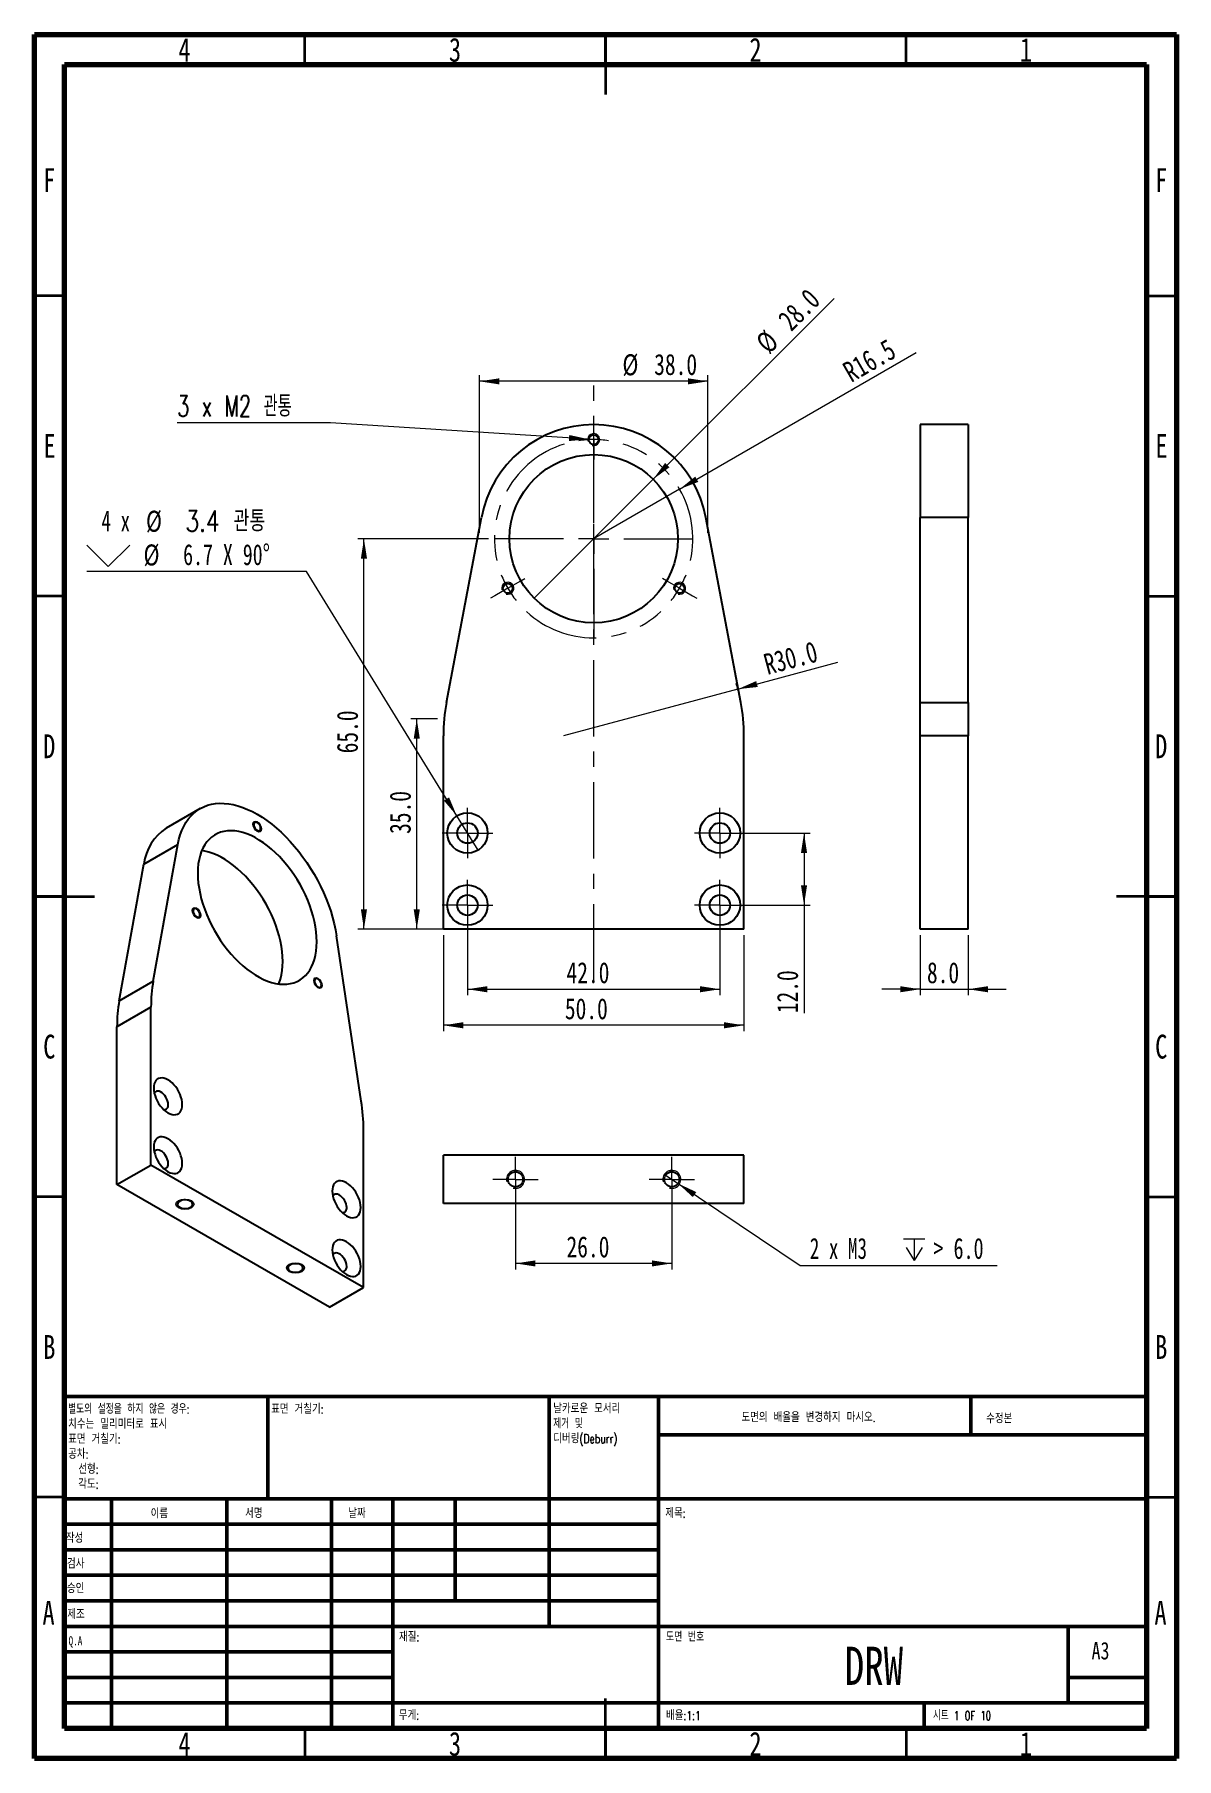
# Model space of a CAD drawing. Header units: millimetres. Extents: x 15 to 205, y 5 to 292.
import ezdxf

# ---------------------------------------------------------------- set-up
doc = ezdxf.new("R2010")
doc.units = ezdxf.units.MM
doc.linetypes.add('CENTERX2', pattern=[20.32, 12.7, -2.54, 2.54, -2.54])
doc.styles.add('SLDTEXTSTYLE0', font='TXT', dxfattribs={"width": 0.75})
doc.styles.add('SLDTEXTSTYLE1', font='TXT', dxfattribs={"width": 0.75, "bigfont": 'bigfont'})
doc.styles.add('SLDTEXTSTYLE2', font='TXT', dxfattribs={"width": 0.691176, "bigfont": 'bigfont'})
doc.styles.add('SLDTEXTSTYLE3', font='TXT', dxfattribs={"width": 0.6875, "bigfont": 'bigfont'})
doc.styles.add('SLDTEXTSTYLE4', font='TXT', dxfattribs={"width": 0.7, "bigfont": 'bigfont'})
doc.styles.add('SLDTEXTSTYLE5', font='TXT', dxfattribs={"width": 0.675, "bigfont": 'bigfont'})
doc.styles.add('SLDTEXTSTYLE6', font='TXT', dxfattribs={"width": 0.666667})
doc.styles.add('SLDTEXTSTYLE7', font='TXT', dxfattribs={"width": 0.694444})
doc.styles.add('SLDTEXTSTYLE8', font='TXT', dxfattribs={"width": 0.666667, "bigfont": 'bigfont'})
doc.styles.add('SLDTEXTSTYLE9', font='TXT', dxfattribs={"width": 0.7})
doc.dimstyles.new('SLDDIMSTYLE0', dxfattribs={"dimtxt": 3.5, "dimasz": 3.302, "dimexe": 0, "dimexo": 0.0625, "dimgap": 0.875, "dimtad": 1, "dimdec": 1, "dimrnd": 1e-09, "dimzin": 4, "dimdsep": 46, "dimtxsty": 'SLDTEXTSTYLE0', "dimsah": 1, "dimcen": 0.09, "dimadec": 0, "dimazin": 1, "dimtfac": 1, "dimtdec": 1, "dimtofl": 0, "dimtmove": 0, "dimatfit": 3, "dimfxl": 0, "dimfrac": 2, "dimtolj": 1, "dimtzin": 12, "dimarcsym": 0})
doc.dimstyles.new('SLDDIMSTYLE1', dxfattribs={"dimtxt": 3.5, "dimasz": 3.302, "dimexe": 0, "dimexo": 0.0625, "dimgap": 0.875, "dimtad": 1, "dimdec": 1, "dimrnd": 1e-09, "dimzin": 4, "dimdsep": 46, "dimtxsty": 'SLDTEXTSTYLE0', "dimblk1": 'NONE', "dimsah": 1, "dimcen": 0, "dimadec": 0, "dimazin": 1, "dimtfac": 1, "dimtdec": 1, "dimtmove": 0, "dimatfit": 3, "dimldrblk": 'NONE', "dimfxl": 0, "dimfrac": 2, "dimtolj": 1, "dimtzin": 12, "dimarcsym": 0})
doc.dimstyles.new('SLDDIMSTYLE2', dxfattribs={"dimtxt": 3.5, "dimasz": 3.302, "dimexe": 0, "dimexo": 0.0625, "dimgap": 0.875, "dimtad": 0, "dimtih": 1, "dimtoh": 1, "dimdec": 1, "dimrnd": 1e-09, "dimzin": 12, "dimdsep": 46, "dimtxsty": 'SLDTEXTSTYLE0', "dimblk1": 'NONE', "dimsah": 1, "dimcen": 0, "dimadec": 0, "dimazin": 3, "dimtfac": 1, "dimtdec": 1, "dimtmove": 0, "dimatfit": 3, "dimldrblk": 'NONE', "dimfxl": 0, "dimfrac": 2, "dimtolj": 1, "dimtzin": 12, "dimarcsym": 0})
doc.dimstyles.new('SLDDIMSTYLE3', dxfattribs={"dimtxt": 3.5, "dimasz": 3.302, "dimexe": 0, "dimexo": 0.0625, "dimgap": 0.875, "dimtad": 0, "dimtih": 1, "dimtoh": 1, "dimdec": 6, "dimrnd": 1e-09, "dimzin": 12, "dimdsep": 46, "dimtxsty": 'SLDTEXTSTYLE0', "dimblk1": 'NONE', "dimsah": 1, "dimcen": 0, "dimadec": 0, "dimazin": 3, "dimtfac": 1, "dimtdec": 1, "dimtmove": 0, "dimatfit": 3, "dimldrblk": 'NONE', "dimfxl": 0, "dimfrac": 2, "dimtolj": 1, "dimtzin": 12, "dimarcsym": 0})
doc.dimstyles.new('SLDDIMSTYLE4', dxfattribs={"dimtxt": 3.5, "dimasz": 3.302, "dimexe": 0, "dimexo": 0.0625, "dimgap": 0.875, "dimtad": 1, "dimdec": 1, "dimrnd": 1e-09, "dimzin": 12, "dimdsep": 46, "dimtxsty": 'SLDTEXTSTYLE0', "dimsah": 1, "dimcen": 0, "dimadec": 0, "dimazin": 3, "dimtfac": 1, "dimtdec": 1, "dimtofl": 0, "dimtmove": 0, "dimatfit": 3, "dimfxl": 0, "dimfrac": 2, "dimtolj": 1, "dimtzin": 12, "dimarcsym": 0})
doc.dimstyles.new('SLDDIMSTYLE5', dxfattribs={"dimtxt": 3.5, "dimasz": 3.302, "dimexe": 0, "dimexo": 0.0625, "dimgap": 0.875, "dimtad": 1, "dimdec": 1, "dimrnd": 1e-09, "dimzin": 4, "dimdsep": 46, "dimtxsty": 'SLDTEXTSTYLE0', "dimsah": 1, "dimcen": 0, "dimadec": 0, "dimazin": 1, "dimtfac": 1, "dimtdec": 1, "dimtofl": 0, "dimtmove": 0, "dimatfit": 3, "dimfxl": 0, "dimfrac": 2, "dimtolj": 1, "dimtzin": 12, "dimarcsym": 0})
doc.dimstyles.new('SLDDIMSTYLE6', dxfattribs={"dimtxt": 3.5, "dimasz": 3.302, "dimexe": 0, "dimexo": 0.0625, "dimgap": 0.875, "dimtad": 1, "dimdec": 1, "dimrnd": 1e-09, "dimzin": 4, "dimdsep": 46, "dimtxsty": 'SLDTEXTSTYLE0', "dimsah": 1, "dimcen": 0.09, "dimadec": 0, "dimazin": 1, "dimtfac": 1, "dimtdec": 1, "dimtmove": 0, "dimatfit": 0, "dimfxl": 0, "dimfrac": 2, "dimtolj": 1, "dimtzin": 12, "dimarcsym": 0})

msp = doc.modelspace()

# ---------------------------------------------------------------- texts
at = {"color": 7, "linetype": 'Continuous', "lineweight": 0}
for s, insert, char_height, attachment_point, style in [('4', (39.9600369, 291.4388928), 3.96875, 2, 'SLDTEXTSTYLE0'), ('3', (84.9600369, 291.4388928), 3.96875, 2, 'SLDTEXTSTYLE0'), ('2', (134.9600369, 291.4388928), 3.96875, 2, 'SLDTEXTSTYLE0'), ('1', (179.9600369, 291.4388928), 3.96875, 2, 'SLDTEXTSTYLE0'), ('F', (17.4577402, 269.7445102), 3.96875, 2, 'SLDTEXTSTYLE0'), ('F', (202.4577402, 269.7445102), 3.96875, 2, 'SLDTEXTSTYLE0'), ('E', (17.5078089, 225.4945102), 3.96875, 2, 'SLDTEXTSTYLE0'), ('E', (202.5078089, 225.4945102), 3.96875, 2, 'SLDTEXTSTYLE0'), ('D', (17.4526873, 175.4945102), 3.96875, 2, 'SLDTEXTSTYLE0'), ('D', (202.4526873, 175.4945102), 3.96875, 2, 'SLDTEXTSTYLE0'), ('C', (17.4586589, 125.4945102), 3.96875, 2, 'SLDTEXTSTYLE0'), ('C', (202.4586589, 125.4945102), 3.96875, 2, 'SLDTEXTSTYLE0'), ('B', (17.4706018, 75.4945102), 3.96875, 2, 'SLDTEXTSTYLE0'), ('B', (202.4706018, 75.4945102), 3.96875, 2, 'SLDTEXTSTYLE0'), ('표면 거칠기:', (54.3712922, 63.919272), 1.5, 1, 'SLDTEXTSTYLE1'), ('도면의 배율을 변경하지 마시오.', (132.6146405, 62.5329936), 1.5, 1, 'SLDTEXTSTYLE1'), ('수정본', (173.3275817, 62.3349087), 1.5, 1, 'SLDTEXTSTYLE1'), ('이름', (34.3222392, 46.5014826), 1.5, 1, 'SLDTEXTSTYLE1'), ('서명', (50.0335876, 46.5617564), 1.5, 1, 'SLDTEXTSTYLE1'), ('날짜', (67.214702, 46.5761792), 1.5, 1, 'SLDTEXTSTYLE1'), ('제목:', (119.9561869, 46.5761792), 1.5, 1, 'SLDTEXTSTYLE1'), ('작성', (20.2121492, 42.4297149), 1.5, 1, 'SLDTEXTSTYLE1'), ('검사', (20.4104689, 38.1544072), 1.5, 1, 'SLDTEXTSTYLE1'), ('승인', (20.4017224, 34.064296), 1.5, 1, 'SLDTEXTSTYLE1'), ('A', (17.3396881, 31.2445102), 3.96875, 2, 'SLDTEXTSTYLE0'), ('제조', (20.4551865, 29.7337047), 1.5, 1, 'SLDTEXTSTYLE1'), ('A', (202.3396881, 31.2445102), 3.96875, 2, 'SLDTEXTSTYLE0'), ('재질:', (75.6458623, 25.9860563), 1.5, 1, 'SLDTEXTSTYLE1'), ('도면 번호', (120.0739661, 25.9860563), 1.5, 1, 'SLDTEXTSTYLE4'), ('Q.A', (20.6690429, 25.3496492), 1.5, 1, 'SLDTEXTSTYLE0'), ('DRW', (154.662498, 23.606911), 6.35, 2, 'SLDTEXTSTYLE0'), ('A3', (190.8711564, 24.4063886), 2.91041667, 1, 'SLDTEXTSTYLE0'), ('무게:', (75.6178111, 12.9493119), 1.4986, 1, 'SLDTEXTSTYLE1'), ('배율:1:1', (120.0739661, 12.9000873), 1.5, 1, 'SLDTEXTSTYLE1'), ('시트 1 OF 10', (164.4782944, 12.9000873), 1.5, 1, 'SLDTEXTSTYLE5'), ('4', (39.9600369, 9.4388928), 3.96875, 2, 'SLDTEXTSTYLE0'), ('3', (84.9600369, 9.4388928), 3.96875, 2, 'SLDTEXTSTYLE0'), ('2', (134.9600369, 9.4388928), 3.96875, 2, 'SLDTEXTSTYLE0'), ('1', (179.9600369, 9.4388928), 3.96875, 2, 'SLDTEXTSTYLE0')]:
    msp.add_mtext(s, dxfattribs=dict(at, insert=insert, char_height=char_height, attachment_point=attachment_point, style=style))

# ---------------------------------------------------------------- blocks, each defined once
blk = doc.blocks.new('SW_NOTE_0')
at = {"color": 0, "linetype": 'Continuous', "lineweight": 0, "char_height": 1.5, "attachment_point": 1}
for s, insert, style in [('별도의 설정을 하지 않은 경우:', (0, 1.93), 'SLDTEXTSTYLE2'), ('치수는 밀리미터로 표시', (0, -0.57), 'SLDTEXTSTYLE1'), ('표면 거칠기:', (0, -3.07), 'SLDTEXTSTYLE1'), ('공차:', (0, -5.57), 'SLDTEXTSTYLE1'), ('선형:', (1.69, -8.07), 'SLDTEXTSTYLE1'), ('각도:', (1.69, -10.57), 'SLDTEXTSTYLE1')]:
    blk.add_mtext(s, dxfattribs=dict(at, insert=insert, style=style))
blk = doc.blocks.new('SW_NOTE_0_1')
at = {"color": 0, "linetype": 'Continuous', "lineweight": 0, "char_height": 1.5, "attachment_point": 1}
for s, insert, style in [('날카로운 모서리', (0, 1.93), 'SLDTEXTSTYLE1'), ('제거 및', (0, -0.57), 'SLDTEXTSTYLE3'), ('디버링(Deburr)', (0, -3.07), 'SLDTEXTSTYLE1')]:
    blk.add_mtext(s, dxfattribs=dict(at, insert=insert, style=style))
blk = doc.blocks.new('_D')
at = {"color": 7, "linetype": 'Continuous', "lineweight": 0}
for p, q in [((90.53, 208.06), (68.81, 208.06)), ((69.81, 143.06), (69.81, 208.06)), ((107.03, 143.06), (68.81, 143.06))]:
    blk.add_line(p, q, dxfattribs=at)
at = {"color": 7, "linetype": 'Continuous', "lineweight": 18}
for points in [[(69.81, 208.06), (69.3, 204.76), (70.32, 204.76)], [(69.81, 143.06), (70.32, 146.36), (69.3, 146.36)]]:
    blk.add_solid(points, dxfattribs=at)
at = {"color": 7, "linetype": 'Continuous', "lineweight": 18, "insert": (65.3, 172.33), "char_height": 3.5, "attachment_point": 1, "rotation": 90, "style": 'SLDTEXTSTYLE0'}
blk.add_mtext('65.0', dxfattribs=at)
blk = doc.blocks.new('_D_1')
at = {"color": 7, "linetype": 'Continuous', "lineweight": 0}
for p, q in [((83.03, 142.06), (83.03, 126.06)), ((133.03, 142.06), (133.03, 126.06)), ((133.03, 127.06), (83.03, 127.06))]:
    blk.add_line(p, q, dxfattribs=at)
at = {"color": 7, "linetype": 'Continuous', "lineweight": 18}
for points in [[(83.03, 127.06), (86.33, 126.55), (86.33, 127.57)], [(133.03, 127.06), (129.73, 127.57), (129.73, 126.55)]]:
    blk.add_solid(points, dxfattribs=at)
at = {"color": 7, "linetype": 'Continuous', "lineweight": 18, "insert": (103.24, 131.57), "char_height": 3.5, "attachment_point": 1, "style": 'SLDTEXTSTYLE0'}
blk.add_mtext('50.0', dxfattribs=at)
blk = doc.blocks.new('_D_2')
at = {"color": 7, "linetype": 'Continuous', "lineweight": 0}
for p, q in [((82.03, 178.06), (77.6, 178.06)), ((78.6, 143.06), (78.6, 178.06)), ((82.03, 143.06), (77.6, 143.06))]:
    blk.add_line(p, q, dxfattribs=at)
at = {"color": 7, "linetype": 'Continuous', "lineweight": 18}
for points in [[(78.6, 178.06), (78.09, 174.76), (79.11, 174.76)], [(78.6, 143.06), (79.11, 146.36), (78.09, 146.36)]]:
    blk.add_solid(points, dxfattribs=at)
at = {"color": 7, "linetype": 'Continuous', "lineweight": 18, "insert": (74.09, 158.92), "char_height": 3.5, "attachment_point": 1, "rotation": 90, "style": 'SLDTEXTSTYLE0'}
blk.add_mtext('35.0', dxfattribs=at)
blk = doc.blocks.new('_D_3')
at = {"color": 7, "linetype": 'Continuous', "lineweight": 0}
for p, q in [((89.03, 209.06), (89.03, 235.26)), ((127.03, 234.26), (89.03, 234.26)), ((127.03, 209.06), (127.03, 235.26))]:
    blk.add_line(p, q, dxfattribs=at)
at = {"color": 7, "linetype": 'Continuous', "lineweight": 18}
for points in [[(89.03, 234.26), (92.33, 233.75), (92.33, 234.76)], [(127.03, 234.26), (123.73, 234.76), (123.73, 233.75)]]:
    blk.add_solid(points, dxfattribs=at)
at = {"color": 7, "linetype": 'Continuous', "lineweight": 18, "char_height": 3.5, "attachment_point": 1, "style": 'SLDTEXTSTYLE0'}
for s, insert in [('%%c', (112.82, 238.77)), ('38.0', (118.1, 238.82))]:
    blk.add_mtext(s, dxfattribs=dict(at, insert=insert))
blk = doc.blocks.new('_D_4')
at = {"color": 7, "linetype": 'Continuous', "lineweight": 0}
for q in [(148.04, 248.07), (98.13, 198.16)]:
    blk.add_line((117.93, 217.96), q, dxfattribs=at)
at = {"color": 7, "linetype": 'Continuous', "lineweight": 18}
blk.add_solid([(117.93, 217.96), (120.63, 219.94), (119.91, 220.66)], dxfattribs=at)
at = {"color": 7, "linetype": 'Continuous', "lineweight": 18, "char_height": 3.5, "attachment_point": 1, "rotation": 45, "style": 'SLDTEXTSTYLE0'}
for s, insert in [('28.0', (138.42, 244.9)), ('%%c', (134.72, 241.13))]:
    blk.add_mtext(s, dxfattribs=dict(at, insert=insert))
blk = doc.blocks.new('_None')
blk = doc.blocks.new('_D_5')
at = {"color": 7, "linetype": 'Continuous', "lineweight": 0}
for p, q in [((87.03, 146.06), (87.03, 132.06)), ((129.03, 146.06), (129.03, 132.06)), ((87.03, 133.06), (129.03, 133.06))]:
    blk.add_line(p, q, dxfattribs=at)
at = {"color": 7, "linetype": 'Continuous', "lineweight": 18}
for points in [[(87.03, 133.06), (90.33, 132.55), (90.33, 133.57)], [(129.03, 133.06), (125.73, 133.57), (125.73, 132.55)]]:
    blk.add_solid(points, dxfattribs=at)
at = {"color": 7, "linetype": 'Continuous', "lineweight": 18, "insert": (103.51, 137.57), "char_height": 3.5, "attachment_point": 1, "style": 'SLDTEXTSTYLE0'}
blk.add_mtext('42.0', dxfattribs=at)
blk = doc.blocks.new('_D_6')
at = {"color": 7, "linetype": 'Continuous', "lineweight": 0}
for p, q in [((130.03, 159.06), (144.03, 159.06)), ((143.03, 159.06), (143.03, 147.06)), ((130.03, 147.06), (144.03, 147.06)), ((143.03, 147.06), (143.03, 129.07))]:
    blk.add_line(p, q, dxfattribs=at)
at = {"color": 7, "linetype": 'Continuous', "lineweight": 18}
for points in [[(143.03, 159.06), (142.52, 155.76), (143.54, 155.76)], [(143.03, 147.06), (143.54, 150.36), (142.52, 150.36)]]:
    blk.add_solid(points, dxfattribs=at)
at = {"color": 7, "linetype": 'Continuous', "lineweight": 18, "insert": (138.52, 129.07), "char_height": 3.5, "attachment_point": 1, "rotation": 90, "style": 'SLDTEXTSTYLE0'}
blk.add_mtext('12.0', dxfattribs=at)
blk = doc.blocks.new('SW_SYMBOL_HOLE_SINK')
at = {"color": 0, "linetype": 'Continuous', "lineweight": 18}
for p, q in [((0, 875), (800, 75)), ((800, 75), (1600, 875))]:
    blk.add_line(p, q, dxfattribs=at)
blk = doc.blocks.new('_D_7')
at = {"color": 7, "linetype": 'Continuous', "lineweight": 0}
for p, q in [((60.23, 202.59), (23.69, 202.59)), ((85.27, 161.92), (60.23, 202.59)), ((88.79, 156.2), (85.27, 161.92))]:
    blk.add_line(p, q, dxfattribs=at)
at = {"color": 7, "linetype": 'Continuous', "lineweight": 18}
blk.add_solid([(85.27, 161.92), (83.97, 165), (83.11, 164.47)], dxfattribs=at)
at = {"color": 7, "linetype": 'Continuous', "lineweight": 18, "xscale": 0.004470703125, "yscale": 0.004470703125, "zscale": 0.004470703125}
blk.add_blockref('SW_SYMBOL_HOLE_SINK', (23.69, 203.08), dxfattribs=at)
at = {"color": 7, "linetype": 'Continuous', "lineweight": 18, "char_height": 3.5, "attachment_point": 1}
for s, insert, style in [('4 x', (26.14, 212.77), 'SLDTEXTSTYLE6'), ('%%c', (33.55, 212.72), 'SLDTEXTSTYLE0'), ('3.4 관통', (40.14, 212.77), 'SLDTEXTSTYLE1'), ('%%c', (33.14, 207.11), 'SLDTEXTSTYLE0'), ('6.7 X 90°', (39.73, 207.16), 'SLDTEXTSTYLE7')]:
    blk.add_mtext(s, dxfattribs=dict(at, insert=insert, style=style))
blk = doc.blocks.new('_D_8')
at = {"color": 7, "linetype": 'Continuous', "lineweight": 0}
for p, q in [((64.25, 227.37), (38.76, 227.37)), ((107.23, 224.61), (64.25, 227.37)), ((108.83, 224.51), (107.23, 224.61))]:
    blk.add_line(p, q, dxfattribs=at)
at = {"color": 7, "linetype": 'Continuous', "lineweight": 18}
blk.add_solid([(107.23, 224.61), (103.97, 225.33), (103.91, 224.32)], dxfattribs=at)
at = {"color": 7, "linetype": 'Continuous', "lineweight": 18, "insert": (38.76, 231.88), "char_height": 3.5, "attachment_point": 1, "style": 'SLDTEXTSTYLE8'}
blk.add_mtext('3 x M2 관통', dxfattribs=at)
blk = doc.blocks.new('_D_9')
at = {"color": 7, "linetype": 'Continuous', "lineweight": 0}
for q in [(161.7, 239.05), (108.03, 208.06)]:
    blk.add_line((122.32, 216.31), q, dxfattribs=at)
at = {"color": 7, "linetype": 'Continuous', "lineweight": 18}
blk.add_solid([(122.32, 216.31), (125.44, 217.52), (124.93, 218.4)], dxfattribs=at)
at = {"color": 7, "linetype": 'Continuous', "lineweight": 18, "insert": (149.15, 237.01), "char_height": 3.5, "attachment_point": 1, "rotation": 30, "style": 'SLDTEXTSTYLE0'}
blk.add_mtext('R16.5', dxfattribs=at)
blk = doc.blocks.new('_D_10')
at = {"color": 7, "linetype": 'Continuous', "lineweight": 0}
for q in [(148.68, 187.49), (103.03, 175.25)]:
    blk.add_line((132.01, 183.02), q, dxfattribs=at)
at = {"color": 7, "linetype": 'Continuous', "lineweight": 18}
blk.add_arc((103.03, 175.25), 30, 12.6013, 16.9092, dxfattribs=at)
blk.add_solid([(132.01, 183.02), (135.33, 183.38), (135.07, 184.36)], dxfattribs=at)
at = {"color": 7, "linetype": 'Continuous', "lineweight": 18, "insert": (136.04, 188.76), "char_height": 3.5, "attachment_point": 1, "rotation": 15, "style": 'SLDTEXTSTYLE0'}
blk.add_mtext('R30.0', dxfattribs=at)
blk = doc.blocks.new('SW_CENTERMARKSYMBOL_0')
at = {"color": 0, "linetype": 'Continuous', "lineweight": 18}
for p, q in [((-14.29, 27.25), (-14.29, 28.05)), ((-14.29, 24.75), (-14.29, 27.25)), ((-14.29, 24.75), (-14.29, 22.25)), ((-14.29, 22.25), (-14.29, 21.45)), ((-14.29, 13.25), (-14.29, 19)), ((-14.29, 8.25), (-14.29, 10.75)), ((-19.29, 8.25), (-25.04, 8.25)), ((-14.29, 8.25), (-16.79, 8.25)), ((-14.29, 8.25), (-14.29, 5.75)), ((-14.29, 8.25), (-11.79, 8.25)), ((-9.29, 8.25), (-3.54, 8.25)), ((-14.29, 3.25), (-14.29, -2.5)), ((-28.58, 0), (-26.41, 1.25)), ((-26.41, 1.25), (-25.72, 1.65)), ((-2.17, 1.25), (-2.86, 1.65)), ((0, 0), (-2.17, 1.25)), ((0, 0), (2.17, -1.25)), ((-30.74, -1.25), (-31.44, -1.65)), ((-28.58, 0), (-30.74, -1.25)), ((2.17, -1.25), (2.86, -1.65))]:
    blk.add_line(p, q, dxfattribs=at)
at = {"color": 0, "linetype": 'CENTERX2', "lineweight": 0}
for start, end in [(107.3624, 192.6376), (347.3624, 72.6376), (227.3624, 312.6376)]:
    blk.add_arc((-14.29, 8.25), 16.5, start, end, dxfattribs=at)
at = {"color": 0, "linetype": 'Continuous', "lineweight": 0}
for start, end in [(90, 98.6812), (81.3188, 90), (201.3188, 210), (321.3188, 330), (330, 338.6812), (210, 218.6812)]:
    blk.add_arc((-14.29, 8.25), 16.5, start, end, dxfattribs=at)
blk = doc.blocks.new('SW_CENTERMARKSYMBOL_1')
at = {"color": 0, "linetype": 'Continuous', "lineweight": 18}
for p, q in [((0, 5), (0, 16.5)), ((-5, 0), (-16.5, 0)), ((0, 0), (-2.5, 0)), ((0, 0), (0, 2.5)), ((0, 0), (0, -2.5)), ((0, 0), (2.5, 0)), ((5, 0), (16.5, 0)), ((0, -5), (0, -16.5))]:
    blk.add_line(p, q, dxfattribs=at)
blk = doc.blocks.new('SW_CENTERMARKSYMBOL_2')
at = {"color": 0, "linetype": 'Continuous', "lineweight": 18}
for p, q in [((0, 2.5), (0, 4.2)), ((-2.5, 0), (-4.2, 0)), ((0, 0), (-2.5, 0)), ((0, 0), (0, 2.5)), ((0, 0), (0, -2.5)), ((0, 0), (2.5, 0)), ((2.5, 0), (4.2, 0)), ((0, -2.5), (0, -4.2))]:
    blk.add_line(p, q, dxfattribs=at)
blk = doc.blocks.new('SW_CENTERMARKSYMBOL_3')
at = {"color": 0, "linetype": 'Continuous', "lineweight": 18}
for p, q in [((0, 2.5), (0, 4.2)), ((-2.5, 0), (-4.2, 0)), ((0, 0), (-2.5, 0)), ((0, 0), (0, 2.5)), ((0, 0), (0, -2.5)), ((0, 0), (2.5, 0)), ((2.5, 0), (4.2, 0)), ((0, -2.5), (0, -4.2))]:
    blk.add_line(p, q, dxfattribs=at)
blk = doc.blocks.new('SW_CENTERMARKSYMBOL_4')
at = {"color": 0, "linetype": 'Continuous', "lineweight": 18}
for p, q in [((0, 2.5), (0, 4.2)), ((-2.5, 0), (-4.2, 0)), ((0, 0), (-2.5, 0)), ((0, 0), (0, 2.5)), ((0, 0), (0, -2.5)), ((0, 0), (2.5, 0)), ((2.5, 0), (4.2, 0)), ((0, -2.5), (0, -4.2))]:
    blk.add_line(p, q, dxfattribs=at)
blk = doc.blocks.new('SW_CENTERMARKSYMBOL_5')
at = {"color": 0, "linetype": 'Continuous', "lineweight": 18}
for p, q in [((0, 2.5), (0, 4.2)), ((-2.5, 0), (-4.2, 0)), ((0, 0), (-2.5, 0)), ((0, 0), (0, 2.5)), ((0, 0), (0, -2.5)), ((0, 0), (2.5, 0)), ((2.5, 0), (4.2, 0)), ((0, -2.5), (0, -4.2))]:
    blk.add_line(p, q, dxfattribs=at)
blk = doc.blocks.new('_D_11')
at = {"color": 7, "linetype": 'Continuous', "lineweight": 0}
for p, q in [((162.33, 142.06), (162.33, 132.06)), ((170.33, 142.06), (170.33, 132.06)), ((162.33, 133.06), (155.98, 133.06)), ((162.33, 133.06), (170.33, 133.06)), ((170.33, 133.06), (176.68, 133.06))]:
    blk.add_line(p, q, dxfattribs=at)
at = {"color": 7, "linetype": 'Continuous', "lineweight": 18}
for points in [[(162.33, 133.06), (159.03, 133.57), (159.03, 132.55)], [(170.33, 133.06), (173.63, 132.55), (173.63, 133.57)]]:
    blk.add_solid(points, dxfattribs=at)
at = {"color": 7, "linetype": 'Continuous', "lineweight": 18, "insert": (163.48, 137.57), "char_height": 3.5, "attachment_point": 1, "style": 'SLDTEXTSTYLE0'}
blk.add_mtext('8.0', dxfattribs=at)
blk = doc.blocks.new('_D_12')
at = {"color": 7, "linetype": 'Continuous', "lineweight": 0}
for p, q in [((95.03, 100.42), (95.03, 86.42)), ((121.03, 100.42), (121.03, 86.42)), ((121.03, 87.42), (95.03, 87.42))]:
    blk.add_line(p, q, dxfattribs=at)
at = {"color": 7, "linetype": 'Continuous', "lineweight": 18}
for points in [[(95.03, 87.42), (98.33, 86.91), (98.33, 87.92)], [(121.03, 87.42), (117.73, 87.92), (117.73, 86.91)]]:
    blk.add_solid(points, dxfattribs=at)
at = {"color": 7, "linetype": 'Continuous', "lineweight": 18, "insert": (103.51, 91.93), "char_height": 3.5, "attachment_point": 1, "style": 'SLDTEXTSTYLE0'}
blk.add_mtext('26.0', dxfattribs=at)
blk = doc.blocks.new('SW_SYMBOL_HOLE_DEPTH')
at = {"color": 0, "linetype": 'Continuous', "lineweight": 18}
for p, q in [((0, 875), (800, 875)), ((400, 875), (400, 75)), ((100, 555), (400, 75)), ((700, 555), (400, 75))]:
    blk.add_line(p, q, dxfattribs=at)
blk = doc.blocks.new('_D_13')
at = {"color": 7, "linetype": 'Continuous', "lineweight": 0}
for p, q in [((119.99, 102.11), (122.07, 100.72)), ((122.07, 100.72), (142.4, 87.1)), ((142.4, 87.1), (175.16, 87.1))]:
    blk.add_line(p, q, dxfattribs=at)
at = {"color": 7, "linetype": 'Continuous', "lineweight": 18}
blk.add_solid([(122.07, 100.72), (124.53, 98.46), (125.1, 99.3)], dxfattribs=at)
at = {"color": 7, "linetype": 'Continuous', "lineweight": 18, "xscale": 0.004470703125, "yscale": 0.004470703125, "zscale": 0.004470703125}
blk.add_blockref('SW_SYMBOL_HOLE_DEPTH', (159.57, 87.59), dxfattribs=at)
at = {"color": 7, "linetype": 'Continuous', "lineweight": 18, "char_height": 3.5, "attachment_point": 1}
for s, insert, style in [('2 x M3', (143.99, 91.67), 'SLDTEXTSTYLE6'), ('> 6.0', (164.57, 91.67), 'SLDTEXTSTYLE9')]:
    blk.add_mtext(s, dxfattribs=dict(at, insert=insert, style=style))
blk = doc.blocks.new('SW_CENTERMARKSYMBOL_6')
at = {"color": 0, "linetype": 'Continuous', "lineweight": 18}
for p, q in [((0, 2.5), (0, 3.75)), ((-2.5, 0), (-3.75, 0)), ((0, 0), (-2.5, 0)), ((0, 0), (0, 2.5)), ((0, 0), (0, -2.5)), ((0, 0), (2.5, 0)), ((2.5, 0), (3.75, 0)), ((0, -2.5), (0, -3.75))]:
    blk.add_line(p, q, dxfattribs=at)
blk = doc.blocks.new('SW_CENTERMARKSYMBOL_7')
at = {"color": 0, "linetype": 'Continuous', "lineweight": 18}
for p, q in [((0, 2.5), (0, 3.75)), ((-2.5, 0), (-3.75, 0)), ((0, 0), (-2.5, 0)), ((0, 0), (0, 2.5)), ((0, 0), (0, -2.5)), ((0, 0), (2.5, 0)), ((2.5, 0), (3.75, 0)), ((0, -2.5), (0, -3.75))]:
    blk.add_line(p, q, dxfattribs=at)

# ---------------------------------------------------------------- dimensions: what is measured, and where the dimension line sits
at = {"color": 7, "linetype": 'Continuous', "lineweight": 18}
dim = msp.add_diameter_dim_2p(p1=(98.1332748, 198.1622292), p2=(117.9322647, 217.9612191), dimstyle='SLDDIMSTYLE1', dxfattribs=at)
dim.commit()
dim.dimension.update_dxf_attribs({"geometry": '_D_4', "text_midpoint": (143.0327797, 243.0617341), "dimtype": 163})
for center, mpoint, dimstyle, picture, middle in [((108.0327697, 208.0617241), (122.3221889, 216.3117241), 'SLDDIMSTYLE4', '_D_9', (156.6139927, 236.1101105)), ((103.0327697, 175.2543758), (132.0105445, 183.0189472), 'SLDDIMSTYLE5', '_D_10', (143.0327797, 185.9723535))]:
    dim = msp.add_radius_dim(center=center, mpoint=mpoint, dimstyle=dimstyle, dxfattribs=at)
    dim.commit()
    dim.dimension.update_dxf_attribs({"geometry": picture, "text_midpoint": middle, "dimtype": 164})
dim = msp.add_linear_dim(base=(89.0327697, 237.0617241), p1=(127.0327697, 208.0617241), p2=(89.0327697, 208.0617241), text='%%c<>', dimstyle='SLDDIMSTYLE0', dxfattribs=at)
dim.commit()
dim.dimension.update_dxf_attribs({"geometry": '_D_3', "text_midpoint": (119.9880515, 237.0617241), "dimtype": 160})
for p1, p2, text, picture, middle in [((108.8311335, 224.5105837), (107.234406, 224.6128646), '3 x M2 관통\\P', '_D_8', (50.7069577, 230.1447105)), ((119.9941863, 102.1106182), (122.0713532, 100.7194397), '2 x M3 {\\fGDT;x}> 6.0\\P', '_D_13', (159.5757341, 89.9063888))]:
    dim = msp.add_diameter_dim_2p(p1=p1, p2=p2, text=text, dimstyle='SLDDIMSTYLE3', override={"dimpost": '<>'}, dxfattribs=at)
    dim.commit()
    dim.dimension.update_dxf_attribs({"geometry": picture, "text_midpoint": middle, "dimtype": 163})
dim = msp.add_diameter_dim_2p(p1=(88.794229, 156.200455), p2=(85.2713105, 161.9229933), text='4 x <> 관통\\P{\\fGDT;w}%%c 6.7 X 90°\\P', dimstyle='SLDDIMSTYLE2', dxfattribs=at)
dim.commit()
dim.dimension.update_dxf_attribs({"geometry": '_D_7', "text_midpoint": (41.1700002, 208.2041815), "dimtype": 163})
for base, p1, p2, picture, middle in [((67.0327697, 208.0617241), (108.0327697, 143.0617241), (108.0327697, 208.0617241), '_D', (67.0327697, 176.8543546)), ((75.8220941, 178.0617241), (83.0327697, 143.0617241), (83.0327697, 178.0617241), '_D_2', (75.8220941, 163.4500398)), ((143.0327697, 147.0617241), (129.0327697, 159.0617241), (129.0327697, 147.0617241), '_D_6', (143.0327697, 133.5999182))]:
    dim = msp.add_linear_dim(base=base, p1=p1, p2=p2, angle=90, dimstyle='SLDDIMSTYLE0', dxfattribs=at)
    dim.commit()
    dim.dimension.update_dxf_attribs({"geometry": picture, "text_midpoint": middle, "dimtype": 160})
for base, p1, p2, dimstyle, picture, middle in [((129.0327697, 133.0617241), (87.0327697, 147.0617241), (129.0327697, 147.0617241), 'SLDDIMSTYLE0', '_D_5', (108.0327697, 133.0617241)), ((83.0327697, 129.8364676), (133.0327697, 143.0617241), (83.0327697, 143.0617241), 'SLDDIMSTYLE0', '_D_1', (107.7665193, 129.8364676)), ((170.3293437, 135.8398491), (162.3293437, 143.0617241), (170.3293437, 143.0617241), 'SLDDIMSTYLE6', '_D_11', (166.7117604, 135.8398491)), ((95.0327697, 87.4150289), (121.0327697, 101.4150289), (95.0327697, 101.4150289), 'SLDDIMSTYLE0', '_D_12', (108.0327697, 87.4150289))]:
    dim = msp.add_linear_dim(base=base, p1=p1, p2=p2, dimstyle=dimstyle, dxfattribs=at)
    dim.commit()
    dim.dimension.update_dxf_attribs({"geometry": picture, "text_midpoint": middle, "dimtype": 160})

# ---------------------------------------------------------------- linework, layer by layer
at = {"color": 7, "linetype": 'Continuous', "lineweight": 70}
for p, q in [((15, 5), (15, 292)), ((15, 292), (205, 292)), ((205, 292), (205, 5)), ((20, 10), (20, 287)), ((20, 287), (200, 287)), ((200, 287), (200, 10)), ((200, 10), (20, 10)), ((205, 5), (15, 5))]:
    msp.add_line(p, q, dxfattribs=at)
at = {"color": 7, "linetype": 'Continuous', "lineweight": 35}
for p, q in [((60, 287), (60, 292)), ((110, 292), (110, 282)), ((110, 287), (110, 292)), ((160, 287), (160, 292)), ((20, 248.5), (15, 248.5)), ((200, 248.5), (205, 248.5)), ((20, 198.5), (15, 198.5)), ((200, 198.5), (205, 198.5)), ((15, 148.5), (25, 148.5)), ((20, 148.5), (15, 148.5)), ((205, 148.5), (195, 148.5)), ((200, 148.5), (205, 148.5)), ((20, 98.5), (15, 98.5)), ((200, 98.5), (205, 98.5)), ((20, 48.5), (15, 48.5)), ((200, 48.5), (205, 48.5)), ((110, 5), (110, 15)), ((60, 10), (60, 5)), ((110, 10), (110, 5)), ((160, 10), (160, 5))]:
    msp.add_line(p, q, dxfattribs=at)
at = {"color": 7, "linetype": 'CENTERX2', "lineweight": 18}
msp.add_line((108.0327697, 134.5155617), (108.0327697, 233.9230145), dxfattribs=at)
at = {"color": 7, "linetype": 'Continuous', "lineweight": 25}
for p, q in [((170.3293437, 227.0617241), (162.3293437, 227.0617241)), ((162.3293437, 227.0617241), (162.3293437, 211.5868297)), ((170.3293437, 227.0617241), (170.3293437, 211.5868297)), ((83.5536223, 180.820332), (89.3626431, 211.5868297)), ((132.5119172, 180.820332), (126.7028964, 211.5868297)), ((170.3293437, 211.5868297), (162.3293437, 211.5868297)), ((162.3293437, 180.820332), (162.3293437, 211.5868297)), ((170.3293437, 180.820332), (170.3293437, 211.5868297)), ((162.3293437, 175.2543758), (162.3293437, 180.820332)), ((162.3293437, 180.820332), (170.3293437, 180.820332)), ((170.3293437, 180.820332), (170.3293437, 175.2543758)), ((83.0327697, 143.0617241), (83.0327697, 175.2543758)), ((133.0327697, 143.0617241), (133.0327697, 175.2543758)), ((170.3293437, 175.2543758), (162.3293437, 175.2543758)), ((162.3293437, 143.0617241), (162.3293437, 175.2543758)), ((170.3293437, 143.0617241), (170.3293437, 175.2543758)), ((42.5599333, 163.1278718), (36.9030791, 159.8622394)), ((33.2005338, 153.906925), (38.8573881, 157.1725574)), ((34.7497901, 134.4217222), (38.8573881, 157.1725574)), ((29.0929359, 131.1560898), (33.2005338, 153.906925)), ((69.3685324, 114.4367477), (65.2609345, 141.9301146)), ((133.0327697, 143.0617241), (83.0327697, 143.0617241)), ((170.3293437, 143.0617241), (162.3293437, 143.0617241)), ((29.0929359, 131.1560898), (34.7497901, 134.4217222)), ((34.3814917, 130.089506), (28.7246375, 126.8238735)), ((34.3814917, 103.8028921), (34.3814917, 130.089506)), ((28.7246375, 100.5372596), (28.7246375, 126.8238735)), ((69.7368308, 83.3926893), (69.7368308, 109.6793032)), ((28.7246375, 100.5372596), (34.3814917, 103.8028921)), ((69.7368308, 83.3926893), (34.3814917, 103.8028921)), ((83.0327697, 97.4150289), (83.0327697, 105.4150289)), ((133.0327697, 105.4150289), (83.0327697, 105.4150289)), ((133.0327697, 97.4150289), (133.0327697, 105.4150289)), ((64.0799766, 80.1270568), (28.7246375, 100.5372596)), ((133.0327697, 97.4150289), (83.0327697, 97.4150289)), ((64.0799766, 80.1270568), (69.7368308, 83.3926893))]:
    msp.add_line(p, q, dxfattribs=at)
at = {"color": 7, "linetype": 'Continuous', "lineweight": 50}
for p, q in [((20, 65.25), (200, 65.25)), ((20, 65.25), (20, 10)), ((53.8, 48.25), (53.8, 65.25)), ((100.6, 65.25), (100.6, 27)), ((118.8, 65.25), (118.8, 10)), ((170.8, 58.875), (170.8, 65.25)), ((200, 58.875), (118.8, 58.875)), ((200, 48.25), (20, 48.25)), ((27.8, 48.25), (27.8, 10)), ((46.9909524, 48.25), (46.9909524, 10)), ((64.3989262, 48.25), (64.3989262, 10)), ((74.6, 10), (74.6, 48.25)), ((85, 31.25), (85, 48.25)), ((118.8, 44), (20, 44)), ((118.8, 39.75), (20, 39.75)), ((118.8, 35.5), (20, 35.5)), ((118.8, 31.25), (20, 31.25)), ((74.6, 27), (20, 27)), ((74.6, 27), (200, 27)), ((187, 14.25), (187, 27)), ((74.6, 22.749928), (20, 22.749928)), ((74.6, 18.5), (20, 18.5)), ((200, 18.5), (187, 18.5)), ((20, 14.25), (200, 14.25)), ((163, 10), (163, 14.25))]:
    msp.add_line(p, q, dxfattribs=at)
at = {"color": 7, "linetype": 'Continuous', "lineweight": 25, "flags": 128}
for points in [[(38.8573881, 157.1725574), (39.0312087, 157.9839162), (39.2522005, 158.7543205), (39.5195634, 159.480981), (39.8323291, 160.1612666), (40.1893654, 160.7927142), (40.5893794, 161.3730373), (41.0309227, 161.9001349), (41.5123968, 162.3720984), (42.0320582, 162.7872189), (42.5880254, 163.1439934), (43.1782854, 163.4411301), (43.8007009, 163.6775532), (44.4530184, 163.8524065), (45.132876, 163.965057), (45.837812, 164.0150968), (46.565274, 164.0023448), (47.3126281, 163.926847), (48.0771683, 163.7888769), (48.8561264, 163.5889341), (49.6466819, 163.3277424), (50.4459725, 163.0062475), (51.251104, 162.6256136), (52.0591613, 162.1872189), (52.8672186, 161.6926505), (53.6723501, 161.1436994), (54.4716406, 160.542353), (55.2621961, 159.8907887), (56.0411542, 159.1913658), (56.8056944, 158.4466165), (57.5530485, 157.6592375), (58.2805106, 156.8320798), (58.9854466, 155.9681382), (59.6653041, 155.0705408), (60.3176216, 154.1425378), (60.9400372, 153.1874891), (61.5302971, 152.2088527), (62.0862643, 151.2101721), (62.6059258, 150.1950633), (63.0873998, 149.1672017), (63.5289432, 148.130309), (63.9289572, 147.0881395), (64.2859934, 146.0444667), (64.5987592, 145.0030694), (64.866122, 143.9677184), (65.0871138, 142.9421623), (65.2609345, 141.9301146)], [(52.6248467, 159.8193036), (52.5997149, 160.0263556), (52.5265525, 160.2440267), (52.4118604, 160.4529758), (52.2658294, 160.634637), (52.101435, 160.7728688), (51.9332844, 160.8553887), (51.7763186, 160.8748645), (51.6444845, 160.8295657), (51.5494963, 160.7235172), (51.4997941, 160.5661419), (51.4997941, 160.3714234), (51.5494963, 160.1566631), (51.6444845, 159.9409436), (51.7763186, 159.7434324), (51.9332844, 159.5816793), (52.101435, 159.4700567), (52.2658294, 159.4184828), (52.4118604, 159.4315401), (52.5265525, 159.5080686), (52.5997149, 159.6412682), (52.6248467, 159.8193036)], [(61.9586562, 140.9580867), (61.9345415, 141.7694339), (61.862315, 142.6046705), (61.7423285, 143.4597273), (61.5751666, 144.3304386), (61.3616436, 145.2125624), (61.1027999, 146.1018009), (60.7998965, 146.9938221), (60.4544091, 147.8842799), (60.0680209, 148.7688362), (59.6426144, 149.6431816), (59.180262, 150.5030562), (58.6832163, 151.344271), (58.1538989, 152.1627274), (57.5948886, 152.9544383), (57.0089087, 153.7155463), (56.3988142, 154.4423434), (55.7675773, 155.1312888), (55.1182734, 155.779026), (54.4540659, 156.3823993), (53.7781905, 156.9384691), (53.0939403, 157.4445263), (52.4046487, 157.8981054), (51.7136739, 158.2969966), (51.0243823, 158.6392567), (50.340132, 158.923218), (49.6642567, 159.1474973), (49.0000491, 159.3110017), (48.3507452, 159.4129349), (47.7195083, 159.4528), (47.1094138, 159.430403), (46.523434, 159.345853), (45.9644236, 159.1995618), (45.4351062, 158.9922421), (44.9380606, 158.7249041), (44.4757082, 158.3988502), (44.0503016, 158.0156688), (43.6639134, 157.5772267), (43.318426, 157.0856602), (43.0155226, 156.5433639), (42.7566789, 155.9529799), (42.543156, 155.3173845), (42.3759941, 154.6396742), (42.2560075, 153.9231509), (42.183781, 153.1713052), (42.1596663, 152.3878002), (42.183781, 151.576453), (42.2560075, 150.7412164), (42.3759941, 149.8861596), (42.543156, 149.0154483), (42.7566789, 148.1333245), (43.0155226, 147.2440859), (43.318426, 146.3520648), (43.6639134, 145.461607), (44.0503016, 144.5770506), (44.4757082, 143.7027053), (44.9380606, 142.8428306), (45.4351062, 142.0016159), (45.9644236, 141.1831594), (46.523434, 140.3914486), (47.1094138, 139.6303406), (47.7195083, 138.9035435), (48.3507452, 138.2145981), (49.0000491, 137.5668609), (49.6642567, 136.9634876), (50.340132, 136.4074178), (51.0243823, 135.9013606), (51.7136739, 135.4477815), (52.4046487, 135.0488903), (53.0939403, 134.7066302), (53.7781905, 134.4226689), (54.4540659, 134.1983896), (55.1182734, 134.0348851), (55.7675773, 133.932952), (56.3988142, 133.8930868), (57.0089087, 133.9154838), (57.5948886, 134.0000339), (58.1538989, 134.1463251), (58.6832163, 134.3536447), (59.180262, 134.6209828), (59.6426144, 134.9470367), (60.0680209, 135.3302181), (60.4544091, 135.7686601), (60.7998965, 136.2602267), (61.1027999, 136.802523), (61.3616436, 137.392907), (61.5751666, 138.0285024), (61.7423285, 138.7062127), (61.862315, 139.422736), (61.9345415, 140.1745817), (61.9586562, 140.9580867)], [(55.6334395, 133.9491145), (55.7047894, 134.1272746), (55.9183123, 134.76287), (56.0854742, 135.4405802), (56.2054608, 136.1571036), (56.2776873, 136.9089492), (56.301802, 137.6924542), (56.2776873, 138.5038014), (56.2054608, 139.339038), (56.0854742, 140.1940949), (55.9183123, 141.0648062), (55.7047894, 141.9469299), (55.4459457, 142.8361685), (55.1430422, 143.7281896), (54.7975549, 144.6186475), (54.4111667, 145.5032038), (53.9857601, 146.3775491), (53.5234077, 147.2374238), (53.0263621, 148.0786385), (52.4970447, 148.897095), (51.9380343, 149.6888058), (51.3520545, 150.4499138), (50.74196, 151.176711), (50.1107231, 151.8656564), (49.4614192, 152.5133936), (48.7972116, 153.1167668), (48.1213363, 153.6728366), (47.437086, 154.1788938), (46.7477944, 154.6324729), (46.0568196, 155.0313642), (45.367528, 155.3736242), (44.6832778, 155.6575856), (44.0074024, 155.8818648), (43.3431949, 156.0453693), (42.8280288, 156.13114)], [(42.5207015, 145.4429174), (42.4955697, 145.6499693), (42.4224073, 145.8676404), (42.3077152, 146.0765896), (42.1616842, 146.2582508), (41.9972898, 146.3964826), (41.8291392, 146.4790025), (41.6721734, 146.4984783), (41.5403393, 146.4531794), (41.4453511, 146.3471309), (41.3956489, 146.1897557), (41.3956489, 145.9950371), (41.4453511, 145.7802769), (41.5403393, 145.5645574), (41.6721734, 145.3670462), (41.8291392, 145.205293), (41.9972898, 145.0936704), (42.1616842, 145.0420965), (42.3077152, 145.0551539), (42.4224073, 145.1316823), (42.4955697, 145.2648819), (42.5207015, 145.4429174)], [(62.7289919, 133.7769196), (62.7038601, 133.9839716), (62.6306977, 134.2016427), (62.5160056, 134.4105919), (62.3699746, 134.5922531), (62.2055802, 134.7304849), (62.0374296, 134.8130048), (61.8804638, 134.8324806), (61.7486297, 134.7871817), (61.6536415, 134.6811332), (61.6039393, 134.523758), (61.6039393, 134.3290394), (61.6536415, 134.1142792), (61.7486297, 133.8985596), (61.8804638, 133.7010484), (62.0374296, 133.5392953), (62.2055802, 133.4276727), (62.3699746, 133.3760988), (62.5160056, 133.3891562), (62.6306977, 133.4656846), (62.7038601, 133.5988842), (62.7289919, 133.7769196)], [(39.5857977, 113.8631632), (39.5616146, 114.2675755), (39.4895579, 114.6916762), (39.3710942, 115.126832), (39.2086353, 115.5641842), (39.0054882, 115.9948296), (38.7657886, 116.4100016), (38.4944159, 116.8012484), (38.1968946, 117.1606054), (37.8792813, 117.4807571), (37.5480417, 117.7551862), (37.2099189, 117.978306), (36.8717961, 118.1455744), (36.5405565, 118.2535865), (36.2229432, 118.3001433), (35.9254218, 118.2842971), (35.6540491, 118.2063706), (35.4143495, 118.0679499), (35.2112024, 117.871853), (35.0487435, 117.6220719), (34.9302799, 117.3236914), (34.8582231, 116.9827856), (34.8340401, 116.6062945), (34.8582231, 116.2018822), (34.9302799, 115.7777814), (35.0487435, 115.3426257), (35.2112024, 114.9052735), (35.4143495, 114.474628), (35.6540491, 114.0594561), (35.9254218, 113.6682092), (36.2229432, 113.3088522), (36.5405565, 112.9887005), (36.8717961, 112.7142715), (37.2099189, 112.4911517), (37.5480417, 112.3238832), (37.8792813, 112.2158712), (38.1968946, 112.1693143), (38.4944159, 112.1851605), (38.7657886, 112.2630871), (39.0054882, 112.4015078), (39.2086353, 112.5976046), (39.3710942, 112.8473857), (39.4895579, 113.1457662), (39.5616146, 113.486672), (39.5857977, 113.8631632)], [(37.2382031, 113.8631632), (37.2135965, 114.1567947), (37.1407838, 114.4668152), (37.0227462, 114.7805323), (36.864316, 115.0851026), (36.6719795, 115.3680567), (36.4536108, 115.6178106), (36.2181501, 115.8241393), (35.9752372, 115.9785957), (35.7348168, 116.0748563), (35.5067319, 116.1089801), (35.3003203, 116.0795703), (35.1240325, 115.9878307), (34.9850857, 115.8375173), (34.9361024, 115.7518795)], [(39.5857977, 104.0646735), (39.5616146, 104.4690858), (39.4895579, 104.8931865), (39.3710942, 105.3283422), (39.2086353, 105.7656944), (39.0054882, 106.1963399), (38.7657886, 106.6115119), (38.4944159, 107.0027587), (38.1968946, 107.3621157), (37.8792813, 107.6822674), (37.5480417, 107.9566964), (37.2099189, 108.1798162), (36.8717961, 108.3470847), (36.5405565, 108.4550968), (36.2229432, 108.5016536), (35.9254218, 108.4858074), (35.6540491, 108.4078808), (35.4143495, 108.2694602), (35.2112024, 108.0733633), (35.0487435, 107.8235822), (34.9302799, 107.5252017), (34.8582231, 107.1842959), (34.8340401, 106.8078047), (34.8582231, 106.4033924), (34.9302799, 105.9792917), (35.0487435, 105.5441359), (35.2112024, 105.1067837), (35.4143495, 104.6761383), (35.6540491, 104.2609663), (35.9254218, 103.8697195), (36.2229432, 103.5103625), (36.5405565, 103.1902108), (36.8717961, 102.9157818), (37.2099189, 102.692662), (37.5480417, 102.5253935), (37.8792813, 102.4173814), (38.1968946, 102.3708246), (38.4944159, 102.3866708), (38.7657886, 102.4645974), (39.0054882, 102.603018), (39.2086353, 102.7991149), (39.3710942, 103.048896), (39.4895579, 103.3472765), (39.5616146, 103.6881823), (39.5857977, 104.0646735)], [(37.2382031, 104.0646735), (37.2135965, 104.358305), (37.1407838, 104.6683254), (37.0227462, 104.9820426), (36.864316, 105.2866128), (36.6719795, 105.569567), (36.4536108, 105.8193209), (36.2181501, 106.0256496), (35.9752372, 106.1801059), (35.7348168, 106.2763665), (35.5067319, 106.3104904), (35.3003203, 106.2810805), (35.1240325, 106.189341), (34.9850857, 106.0390275), (34.9361024, 105.9533897)], [(69.2842825, 96.7185929), (69.2600994, 97.1230052), (69.1880427, 97.5471059), (69.069579, 97.9822616), (68.9071201, 98.4196138), (68.7039731, 98.8502593), (68.4642734, 99.2654313), (68.1929007, 99.6566781), (67.8953794, 100.0160351), (67.5777661, 100.3361868), (67.2465265, 100.6106158), (66.9084037, 100.8337356), (66.5702809, 101.0010041), (66.2390413, 101.1090162), (65.921428, 101.155573), (65.6239066, 101.1397268), (65.352534, 101.0618002), (65.1128343, 100.9233796), (64.9096873, 100.7272827), (64.7472283, 100.4775016), (64.6287647, 100.1791211), (64.5567079, 99.8382153), (64.5325249, 99.4617241), (64.5567079, 99.0573118), (64.6287647, 98.6332111), (64.7472283, 98.1980553), (64.9096873, 97.7607031), (65.1128343, 97.3300577), (65.352534, 96.9148857), (65.6239066, 96.5236389), (65.921428, 96.1642819), (66.2390413, 95.8441302), (66.5702809, 95.5697012), (66.9084037, 95.3465814), (67.2465265, 95.1793129), (67.5777661, 95.0713008), (67.8953794, 95.024744), (68.1929007, 95.0405902), (68.4642734, 95.1185168), (68.7039731, 95.2569374), (68.9071201, 95.4530343), (69.069579, 95.7028154), (69.1880427, 96.0011959), (69.2600994, 96.3421017), (69.2842825, 96.7185929)], [(40.9222295, 97.7818822), (40.6945667, 97.8858012), (40.4315269, 97.9566098), (40.1472907, 97.9904909), (39.8571812, 97.9856178), (39.5768383, 97.9422533), (39.3213754, 97.8627352), (39.1045647, 97.7513503), (38.9380943, 97.6141034), (38.8309387, 97.4583935), (38.7888748, 97.292615), (38.8141702, 97.125705), (38.9054613, 96.9666618), (39.0578264, 96.8240593), (39.2630516, 96.7055853), (39.5100732, 96.6176267), (39.785574, 96.5649255), (40.0747019, 96.5503228), (40.3618698, 96.5746058), (40.6315965, 96.6364654), (40.8693408, 96.7325667), (41.062286, 96.8577289), (41.2000304, 97.0052045), (41.275148, 97.1670429), (41.2835894, 97.3345196), (41.2248993, 97.4986057), (41.1022418, 97.6504553), (40.9222295, 97.7818822)], [(66.9366879, 96.7185929), (66.9120813, 97.0122244), (66.8392686, 97.3222448), (66.721231, 97.635962), (66.5628008, 97.9405322), (66.3704643, 98.2234864), (66.1520957, 98.4732403), (65.916635, 98.679569), (65.673722, 98.8340253), (65.4333016, 98.9302859), (65.2052167, 98.9644098), (64.9988051, 98.9349999), (64.8225173, 98.8432604), (64.6835705, 98.6929469), (64.6345872, 98.6073091)], [(69.2842825, 86.9201031), (69.2600994, 87.3245154), (69.1880427, 87.7486162), (69.069579, 88.1837719), (68.9071201, 88.6211241), (68.7039731, 89.0517695), (68.4642734, 89.4669415), (68.1929007, 89.8581883), (67.8953794, 90.2175453), (67.5777661, 90.537697), (67.2465265, 90.8121261), (66.9084037, 91.0352459), (66.5702809, 91.2025143), (66.2390413, 91.3105264), (65.921428, 91.3570832), (65.6239066, 91.3412371), (65.352534, 91.2633105), (65.1128343, 91.1248898), (64.9096873, 90.928793), (64.7472283, 90.6790118), (64.6287647, 90.3806313), (64.5567079, 90.0397255), (64.5325249, 89.6632344), (64.5567079, 89.2588221), (64.6287647, 88.8347213), (64.7472283, 88.3995656), (64.9096873, 87.9622134), (65.1128343, 87.5315679), (65.352534, 87.116396), (65.6239066, 86.7251492), (65.921428, 86.3657922), (66.2390413, 86.0456405), (66.5702809, 85.7712114), (66.9084037, 85.5480916), (67.2465265, 85.3808231), (67.5777661, 85.2728111), (67.8953794, 85.2262543), (68.1929007, 85.2421004), (68.4642734, 85.320027), (68.7039731, 85.4584477), (68.9071201, 85.6545445), (69.069579, 85.9043256), (69.1880427, 86.2027062), (69.2600994, 86.5436119), (69.2842825, 86.9201031)], [(66.9366879, 86.9201031), (66.9120813, 87.2137346), (66.8392686, 87.5237551), (66.721231, 87.8374722), (66.5628008, 88.1420425), (66.3704643, 88.4249966), (66.1520957, 88.6747505), (65.916635, 88.8810792), (65.673722, 89.0355356), (65.4333016, 89.1317962), (65.2052167, 89.16592), (64.9988051, 89.1365102), (64.8225173, 89.0447706), (64.6835705, 88.8944572), (64.6345872, 88.8088194)], [(59.3070058, 87.1685768), (59.079343, 87.2724957), (58.8163032, 87.3433044), (58.532067, 87.3771854), (58.2419575, 87.3723123), (57.9616146, 87.3289478), (57.7061518, 87.2494297), (57.489341, 87.1380448), (57.3228706, 87.0007979), (57.215715, 86.845088), (57.1736511, 86.6793095), (57.1989465, 86.5123996), (57.2902376, 86.3533563), (57.4426027, 86.2107538), (57.6478279, 86.0922798), (57.8948495, 86.0043213), (58.1703503, 85.9516201), (58.4594782, 85.9370174), (58.7466461, 85.9613003), (59.0163728, 86.0231599), (59.2541171, 86.1192612), (59.4470624, 86.2444234), (59.5848067, 86.391899), (59.6599244, 86.5537375), (59.6683657, 86.7212141), (59.6096756, 86.8853002), (59.4870181, 87.0371499), (59.3070058, 87.1685768)]]:
    msp.add_lwpolyline(points, dxfattribs=at)
at = {"color": 7, "linetype": 'Continuous', "lineweight": 18, "flags": 128}
for points in [[(52.0591613, 160.9624076), (52.3297593, 160.7440393), (52.5591613, 160.4346045), (52.7124428, 160.0812121), (52.7662681, 159.7376628), (52.7124428, 159.4562588), (52.5591613, 159.2798414), (52.3297593, 159.2352686), (52.0591613, 159.329326), (51.7885632, 159.5476944), (51.5591613, 159.8571291), (51.4058798, 160.2105216), (51.3520545, 160.5540709), (51.4058798, 160.8354748), (51.5591613, 161.0118922), (51.7885632, 161.0564651), (52.0591613, 160.9624076)], [(41.9550161, 146.5860214), (42.2256141, 146.367653), (42.4550161, 146.0582183), (42.6082976, 145.7048259), (42.6621229, 145.3612765), (42.6082976, 145.0798726), (42.4550161, 144.9034552), (42.2256141, 144.8588823), (41.9550161, 144.9529398), (41.684418, 145.1713082), (41.4550161, 145.4807429), (41.3017346, 145.8341353), (41.2479093, 146.1776847), (41.3017346, 146.4590886), (41.4550161, 146.635506), (41.684418, 146.6800789), (41.9550161, 146.5860214)], [(62.1633065, 134.9200237), (62.4339045, 134.7016553), (62.6633065, 134.3922206), (62.8165879, 134.0388282), (62.8704132, 133.6952788), (62.8165879, 133.4138749), (62.6633065, 133.2374575), (62.4339045, 133.1928846), (62.1633065, 133.2869421), (61.8927084, 133.5053105), (61.6633065, 133.8147452), (61.510025, 134.1681376), (61.4561997, 134.5116869), (61.510025, 134.7930909), (61.6633065, 134.9695083), (61.8927084, 135.0140812), (62.1633065, 134.9200237)], [(41.0990062, 97.8839333), (41.4241653, 97.6030048), (41.538346, 97.2716272), (41.4241653, 96.9402495), (41.0990062, 96.6593211), (40.6123711, 96.4716107), (40.038346, 96.4056956), (39.4643208, 96.4716107), (38.9776858, 96.6593211), (38.6525267, 96.9402495), (38.538346, 97.2716272), (38.6525267, 97.6030048), (38.9776858, 97.8839333), (39.4643208, 98.0716436), (40.038346, 98.1375587), (40.6123711, 98.0716436), (41.0990062, 97.8839333)], [(59.4837825, 87.2706278), (59.8089416, 86.9896994), (59.9231223, 86.6583217), (59.8089416, 86.3269441), (59.4837825, 86.0460156), (58.9971475, 85.8583053), (58.4231223, 85.7923901), (57.8490972, 85.8583053), (57.3624621, 86.0460156), (57.037303, 86.3269441), (56.9231223, 86.6583217), (57.037303, 86.9896994), (57.3624621, 87.2706278), (57.8490972, 87.4583382), (58.4231223, 87.5242533), (58.9971475, 87.4583382), (59.4837825, 87.2706278)]]:
    msp.add_lwpolyline(points, dxfattribs=at)
at = {"color": 7, "linetype": 'Continuous', "lineweight": 25}
for centre, radius in [((108.0327697, 224.5617241), 0.8), ((108.0327697, 208.0617241), 14), ((93.7433506, 199.8117241), 0.8), ((122.3221889, 199.8117241), 0.8), ((87.0327697, 159.0617241), 3.36), ((87.0327697, 159.0617241), 1.7), ((129.0327697, 159.0617241), 3.36), ((129.0327697, 159.0617241), 1.7), ((87.0327697, 147.0617241), 3.36), ((129.0327697, 147.0617241), 3.36), ((87.0327697, 147.0617241), 1.7), ((129.0327697, 147.0617241), 1.7), ((95.0327697, 101.4150289), 1.25), ((121.0327697, 101.4150289), 1.25)]:
    msp.add_circle(centre, radius, dxfattribs=at)
for centre, radius, start, end in [((108.0327697, 208.0617241), 19, 10.692143291, 169.307856709), ((113.0327697, 175.2543758), 30, 169.307856709, 180), ((103.0327697, 175.2543758), 30, 0, 10.692143291), ((41.4230192, 152.9234642), 8.2810905, 123.080348001, 173.179466105), ((58.8073004, 130.1947372), 24.4260353, 170.034657937, 180.246840014), ((53.1504461, 126.9291048), 24.4260353, 170.034657937, 180.246840014), ((36.5182178, 113.7378419), 0.7308107, 270.19203028, 9.874028198), ((37.4666161, 109.5740771), 32.2703862, 0.186828358, 8.666638829), ((36.5182178, 103.9393522), 0.7308107, 270.192030278, 9.874028198), ((66.2167026, 96.5932716), 0.7308107, 270.192030279, 9.874028198), ((66.2167026, 86.7947818), 0.7308107, 270.192030279, 9.874028198)]:
    msp.add_arc(centre, radius, start, end, dxfattribs=at)
at = {"color": 7, "linetype": 'Continuous', "lineweight": 18}
for centre, radius in [((108.0327697, 224.5617241), 1), ((93.7433506, 199.8117241), 1), ((122.3221889, 199.8117241), 1), ((95.0327697, 101.4150289), 1.5), ((121.0327697, 101.4150289), 1.5)]:
    msp.add_arc(centre, radius, 255, 195, dxfattribs=at)

# ---------------------------------------------------------------- block references
at = {"color": 7, "linetype": 'Continuous', "lineweight": 0}
for name, p in [('SW_CENTERMARKSYMBOL_0', (122.3221889, 199.8117241)), ('SW_CENTERMARKSYMBOL_1', (108.0327697, 208.0617241)), ('SW_CENTERMARKSYMBOL_3', (87.0327697, 159.0617241)), ('SW_CENTERMARKSYMBOL_5', (129.0327697, 159.0617241)), ('SW_CENTERMARKSYMBOL_2', (87.0327697, 147.0617241)), ('SW_CENTERMARKSYMBOL_4', (129.0327697, 147.0617241)), ('SW_CENTERMARKSYMBOL_7', (95.0327697, 101.4150289)), ('SW_CENTERMARKSYMBOL_6', (121.0327697, 101.4150289)), ('SW_NOTE_0', (20.5936687, 61.9873699)), ('SW_NOTE_0_1', (101.3092157, 62.0694896))]:
    msp.add_blockref(name, p, dxfattribs=at)

msp.set_redraw_order([(e.dxf.handle, doc.entitydb.next_handle()) for e in msp.query("TEXT MTEXT ATTDEF DIMENSION ARC_DIMENSION")])  # texts and dimensions are drawn at this point

doc.saveas('drawing.dxf')
